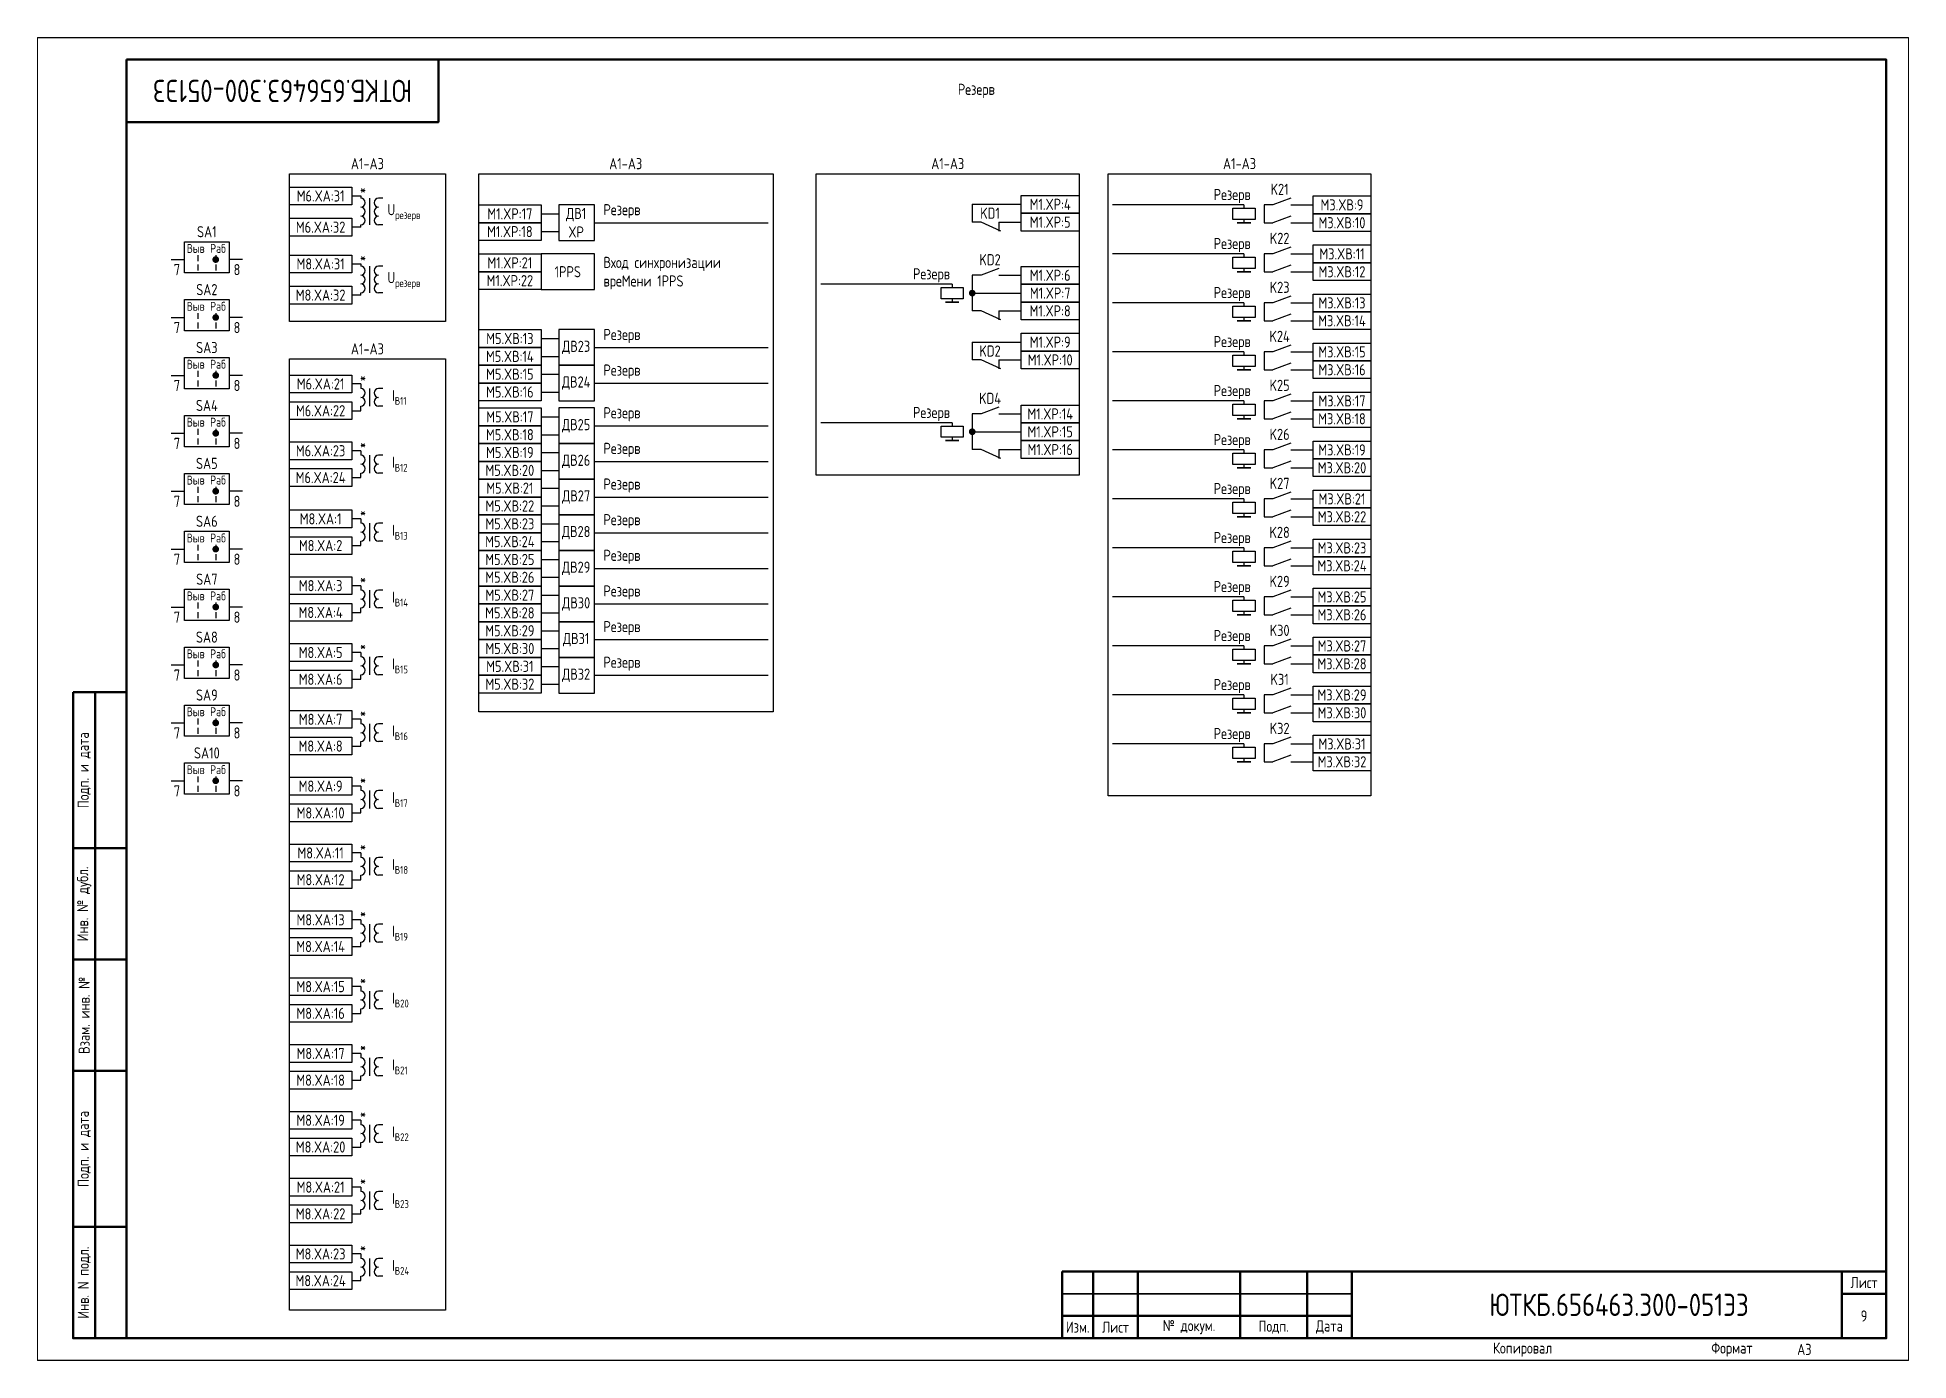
# Paper-space layout 'Лист9' of a CAD drawing. Header units: millimetres, sheet in inches. Extents: x 148.7 to 158.8, y 94.4 to 101.5.
# The model-space entities are those that its viewports show. They can reach past a viewport. Long polylines and large blocks are cut down to what shows.
import ezdxf

# ---------------------------------------------------------------- set-up
doc = ezdxf.new("R2010")
doc.units = ezdxf.units.MM
doc.styles.add('Gost_type_A', font='GOST_A.TTF')

psp = doc.layouts.new('Лист9')

msp = doc.modelspace()

# ---------------------------------------------------------------- texts
at = {"insert": (3415, 285), "char_height": 5, "width": 70, "attachment_point": 5, "rotation": 180, "style": 'Gost_type_A'}
msp.add_mtext('ЮТКБ.656463.300-051Э3', dxfattribs=at)
at = {"char_height": 2.5, "style": 'Gost_type_A'}
for s, insert, width, attachment_point, line_spacing_factor in [('Резерв', (3570.75, 285), 197.5, 5, 0.9), ('A1-A3', (3434.07, 267.4), 35, 8, 0.9), ('A1-A3', (3492.05, 267.4), 66, 8, 0.9), ('A1-A3', (3564.33, 267.41), 59, 8, 0.9), ('A1-A3', (3629.83, 267.41), 59, 8, 0.9), ('Резерв', (3564.83, 243.6), 37, 6, 0.8), ('A1-A3', (3434.07, 225.83), 35, 8, 0.9), ('Резерв', (3564.83, 212.48), 37, 6, 0.8)]:
    msp.add_mtext(s, dxfattribs=dict(at, insert=insert, width=width, attachment_point=attachment_point, line_spacing_factor=line_spacing_factor))
at = {"style": 'Gost_type_A'}
for s, insert, char_height, width, attachment_point in [('M6.XA:31', (3423.57, 261.4), 2.5, 14.018, 5), ('*', (3433.07, 262.9), 2.5, 3, 5), ('M1.XP:4', (3587.33, 259.53), 2.5, 13, 5), ('Резерв', (3632.33, 261.4), 2.5, 31.0015, 6), ('K21', (3638.83, 262.9), 2.5, 5, 5), ('M3.XВ:9', (3652.83, 259.4), 2.5, 13, 5), ('\\A1;U{\\H0.7x;\\S^ резерв;}', (3438.57, 257.9), 2.5, 12, 4), ('M1.XP:17', (3466.05, 257.4), 2.5, 14, 5), ('ДВ1 XP', (3480.93, 255.4), 2.5, 7.7588, 5), ('Резерв', (3487.05, 256.4), 2.5, 27.8465, 7), ('KD1', (3573.83, 257.53), 2.5, 8, 5), ('M1.XP:5', (3587.33, 255.53), 2.5, 13, 5), ('M3.XВ:10', (3652.83, 255.4), 2.5, 13, 5), ('SA1', (3398.03, 252.13), 2.5, 10, 8), ('M6.XA:32', (3423.57, 254.4), 2.5, 14.018, 5), ('M1.XP:18', (3466.05, 253.4), 2.5, 14, 5), ('K22', (3638.83, 251.9), 2.5, 5, 5), ('Выв', (3395.53, 249.63), 2, 5, 5), ('Раб', (3400.53, 249.63), 2, 5, 5), ('*', (3433.07, 247.65), 2.5, 3, 5), ('KD2', (3573.83, 247.1), 2.5, 8, 5), ('Резерв', (3632.33, 250.4), 2.5, 31.0015, 6), ('M3.XВ:11', (3652.83, 248.4), 2.5, 13, 5), ('7', (3392.03, 246.12), 2.5, 5, 3), ('8', (3404.03, 246.12), 2.5, 5, 1), ('M8.XA:31', (3423.57, 246.15), 2.5, 14.018, 5), ('\\A1;U{\\H0.7x;\\S^ резерв;}', (3438.57, 242.65), 2.5, 12, 4), ('M1.XP:22', (3466.05, 242.4), 2.5, 14, 5), ('M1.XP:21', (3466.05, 246.4), 2.5, 14, 5), ('1PPS', (3479.05, 244.4), 2.5, 12, 5), ('Вход синхронизации\\PвреMени 1PPS', (3487.05, 240.4), 2.5, 35.9749, 7), ('M1.XP:6', (3587.33, 243.6), 2.5, 13, 5), ('M3.XВ:12', (3652.83, 244.4), 2.5, 13, 5), ('SA2', (3398.03, 239.13), 2.5, 10, 8), ('M8.XA:32', (3423.57, 239.15), 2.5, 14.018, 5), ('M1.XP:7', (3587.33, 239.6), 2.5, 13, 5), ('Резерв', (3632.33, 239.4), 2.5, 31.0015, 6), ('K23', (3638.83, 240.9), 2.5, 5, 5), ('Выв', (3395.53, 236.63), 2, 5, 5), ('Раб', (3400.53, 236.63), 2, 5, 5), ('M1.XP:8', (3587.33, 235.6), 2.5, 13, 5), ('M3.XВ:13', (3652.83, 237.4), 2.5, 13, 5), ('7', (3392.03, 233.12), 2.5, 5, 3), ('8', (3404.03, 233.12), 2.5, 5, 1), ('Резерв', (3487.05, 228.4), 2.5, 27.8465, 7), ('K24', (3638.83, 229.9), 2.5, 5, 5), ('M3.XВ:14', (3652.83, 233.4), 2.5, 13, 5), ('SA3', (3398.03, 226.13), 2.5, 10, 8), ('M5.XВ:13', (3466.05, 229.4), 2.5, 14, 5), ('ДВ23', (3480.93, 227.4), 2.5, 7.7588, 5), ('KD2', (3573.83, 226.6), 2.5, 8, 5), ('M1.XP:9', (3587.33, 228.6), 2.5, 13, 5), ('Резерв', (3632.33, 228.4), 2.5, 31.0015, 6), ('M3.XВ:15', (3652.83, 226.4), 2.5, 13, 5), ('Выв', (3395.53, 223.63), 2, 5, 5), ('Раб', (3400.53, 223.63), 2, 5, 5), ('M5.XВ:14', (3466.05, 225.4), 2.5, 14, 5), ('M5.XВ:15', (3466.05, 221.4), 2.5, 14, 5), ('Резерв', (3487.05, 220.4), 2.5, 27.8465, 7), ('M1.XP:10', (3587.33, 224.6), 2.5, 13, 5), ('M3.XВ:16', (3652.83, 222.4), 2.5, 13, 5), ('7', (3392.03, 220.12), 2.5, 5, 3), ('8', (3404.03, 220.12), 2.5, 5, 1), ('M6.XA:21', (3423.57, 219.21), 2.5, 14, 5), ('*', (3433.07, 220.7), 2.5, 3, 5), ('M5.XВ:16', (3466.05, 217.4), 2.5, 14, 5), ('ДВ24', (3480.93, 219.4), 2.5, 7.7588, 5), ('Резерв', (3632.33, 217.4), 2.5, 31.0015, 6), ('K25', (3638.83, 218.9), 2.5, 5, 5), ('SA4', (3398.03, 213.13), 2.5, 10, 8), ('M6.XA:22', (3423.57, 213.2), 2.5, 14.018, 5), ('\\A1;I{\\H0.7x;\\S^ B11;}', (3439.57, 216.2), 2.5, 14.005, 4), ('KD4', (3573.83, 215.98), 2.5, 8, 5), ('M3.XВ:17', (3652.83, 215.4), 2.5, 13, 5), ('Выв', (3395.53, 210.63), 2, 5, 5), ('Раб', (3400.53, 210.63), 2, 5, 5), ('M5.XВ:17', (3466.05, 211.82), 2.5, 14, 5), ('ДВ25', (3480.93, 209.82), 2.5, 7.7588, 5), ('Резерв', (3487.05, 210.82), 2.5, 27.8465, 7), ('M1.XP:14', (3587.33, 212.48), 2.5, 13, 5), ('M3.XВ:18', (3652.83, 211.4), 2.5, 13, 5), ('7', (3392.03, 207.12), 2.5, 5, 3), ('8', (3404.03, 207.12), 2.5, 5, 1), ('*', (3433.07, 205.7), 2.5, 3, 5), ('M5.XВ:18', (3466.05, 207.82), 2.5, 14, 5), ('Резерв', (3487.05, 202.82), 2.5, 33.0469, 7), ('M1.XP:15', (3587.33, 208.48), 2.5, 13, 5), ('Резерв', (3632.33, 206.4), 2.5, 31.0015, 6), ('K26', (3638.83, 207.9), 2.5, 5, 5), ('SA5', (3398.03, 200.13), 2.5, 10, 8), ('M6.XA:23', (3423.57, 204.21), 2.5, 14, 5), ('\\A1;I{\\H0.7x;\\S^ B12;}', (3439.57, 201.2), 2.5, 14.005, 4), ('M5.XВ:19', (3466.05, 203.82), 2.5, 14, 5), ('ДВ26', (3480.93, 201.82), 2.5, 7.7588, 5), ('M1.XP:16', (3587.33, 204.48), 2.5, 13, 5), ('M3.XВ:20', (3652.83, 200.4), 2.5, 13, 5), ('M3.XВ:19', (3652.83, 204.4), 2.5, 13, 5), ('Выв', (3395.53, 197.63), 2, 5, 5), ('Раб', (3400.53, 197.63), 2, 5, 5), ('M6.XA:24', (3423.57, 198.2), 2.5, 14.018, 5), ('M5.XВ:20', (3466.05, 199.82), 2.5, 14, 5), ('Резерв', (3487.05, 194.82), 2.5, 34.8991, 7), ('K27', (3638.83, 196.9), 2.5, 5, 5), ('7', (3392.03, 194.12), 2.5, 5, 3), ('8', (3404.03, 194.12), 2.5, 5, 1), ('M5.XВ:21', (3466.05, 195.82), 2.5, 14, 5), ('ДВ27', (3480.93, 193.82), 2.5, 7.7588, 5), ('Резерв', (3632.33, 195.4), 2.5, 31.0015, 6), ('M3.XВ:21', (3652.83, 193.4), 2.5, 13, 5), ('SA6', (3398.03, 187.13), 2.5, 10, 8), ('M8.XA:1', (3423.57, 188.93), 2.5, 14, 5), ('*', (3433.07, 190.43), 2.5, 3, 5), ('M5.XВ:23', (3466.05, 187.82), 2.5, 14, 5), ('M5.XВ:22', (3466.05, 191.82), 2.5, 14, 5), ('Резерв', (3487.05, 186.82), 2.5, 32.0886, 7), ('M3.XВ:22', (3652.83, 189.4), 2.5, 13, 5), ('Выв', (3395.53, 184.63), 2, 5, 5), ('Раб', (3400.53, 184.63), 2, 5, 5), ('\\A1;I{\\H0.7x;\\S^ B13;}', (3439.57, 185.93), 2.5, 8, 4), ('M5.XВ:24', (3466.05, 183.82), 2.5, 14, 5), ('ДВ28', (3480.93, 185.82), 2.5, 7.7588, 5), ('Резерв', (3632.33, 184.4), 2.5, 31.0015, 6), ('K28', (3638.83, 185.9), 2.5, 5, 5), ('7', (3392.03, 181.12), 2.5, 5, 3), ('8', (3404.03, 181.12), 2.5, 5, 1), ('M8.XA:2', (3423.57, 182.93), 2.5, 14.018, 5), ('M5.XВ:25', (3466.05, 179.82), 2.5, 14, 5), ('Резерв', (3487.05, 178.82), 2.5, 35.1251, 7), ('M3.XВ:23', (3652.83, 182.4), 2.5, 13, 5), ('SA7', (3398.03, 174.13), 2.5, 10, 8), ('M5.XВ:26', (3466.05, 175.82), 2.5, 14, 5), ('ДВ29', (3480.93, 177.82), 2.5, 7.7588, 5), ('M3.XВ:24', (3652.83, 178.4), 2.5, 13, 5), ('Выв', (3395.53, 171.63), 2, 5, 5), ('Раб', (3400.53, 171.63), 2, 5, 5), ('M8.XA:3', (3423.57, 173.93), 2.5, 14, 5), ('*', (3433.07, 175.43), 2.5, 3, 5), ('\\A1;I{\\H0.7x;\\S^ B14;}', (3439.57, 170.93), 2.5, 8, 4), ('M5.XВ:27', (3466.05, 171.82), 2.5, 14, 5), ('Резерв', (3487.05, 170.82), 2.5, 34.0624, 7), ('Резерв', (3632.33, 173.4), 2.5, 31.0015, 6), ('K29', (3638.83, 174.9), 2.5, 5, 5), ('M3.XВ:25', (3652.83, 171.4), 2.5, 13, 5), ('7', (3392.03, 168.12), 2.5, 5, 3), ('8', (3404.03, 168.12), 2.5, 5, 1), ('M8.XA:4', (3423.57, 167.92), 2.5, 14.018, 5), ('M5.XВ:28', (3466.05, 167.82), 2.5, 14, 5), ('ДВ30', (3480.93, 169.82), 2.5, 7.7588, 5), ('M3.XВ:26', (3652.83, 167.4), 2.5, 13, 5), ('M5.XВ:29', (3466.05, 163.82), 2.5, 14, 5), ('Резерв', (3487.05, 162.82), 2.5, 33.9909, 7), ('Резерв', (3632.33, 162.4), 2.5, 31.0015, 6), ('K30', (3638.83, 163.9), 2.5, 5, 5), ('Выв', (3395.53, 158.63), 2, 5, 5), ('SA8', (3398.03, 161.13), 2.5, 10, 8), ('Раб', (3400.53, 158.63), 2, 5, 5), ('M8.XA:5', (3423.57, 158.93), 2.5, 14, 5), ('*', (3433.07, 160.43), 2.5, 3, 5), ('M5.XВ:30', (3466.05, 159.82), 2.5, 14, 5), ('ДВ31', (3480.93, 161.82), 2.5, 7.7588, 5), ('M3.XВ:27', (3652.83, 160.4), 2.5, 13, 5), ('\\A1;I{\\H0.7x;\\S^ B15;}', (3439.57, 155.93), 2.5, 8, 4), ('M5.XВ:31', (3466.05, 155.82), 2.5, 14, 5), ('Резерв', (3487.05, 154.82), 2.5, 32.9907, 7), ('M3.XВ:28', (3652.83, 156.4), 2.5, 13, 5), ('7', (3392.03, 155.12), 2.5, 5, 3), ('8', (3404.03, 155.12), 2.5, 5, 1), ('M8.XA:6', (3423.57, 152.92), 2.5, 14.018, 5), ('M5.XВ:32', (3466.05, 151.82), 2.5, 14, 5), ('ДВ32', (3480.93, 153.82), 2.5, 7.7588, 5), ('Резерв', (3632.33, 151.4), 2.5, 31.0015, 6), ('K31', (3638.83, 152.9), 2.5, 5, 5), ('SA9', (3398.03, 148.13), 2.5, 10, 8), ('M3.XВ:29', (3652.83, 149.4), 2.5, 13, 5), ('Выв', (3395.53, 145.63), 2, 5, 5), ('Раб', (3400.53, 145.63), 2, 5, 5), ('M8.XA:7', (3423.57, 143.93), 2.5, 14, 5), ('*', (3433.07, 145.43), 2.5, 3, 5), ('K32', (3638.83, 141.9), 2.5, 5, 5), ('M3.XВ:30', (3652.83, 145.4), 2.5, 13, 5), ('7', (3392.03, 142.12), 2.5, 5, 3), ('8', (3404.03, 142.12), 2.5, 5, 1), ('M8.XA:8', (3423.57, 137.92), 2.5, 14.018, 5), ('\\A1;I{\\H0.7x;\\S^ B16;}', (3439.57, 140.93), 2.5, 8, 4), ('Резерв', (3632.33, 140.4), 2.5, 31.0015, 6), ('M3.XВ:31', (3652.83, 138.4), 2.5, 13, 5), ('SA10', (3398.03, 135.13), 2.5, 10, 8), ('M3.XВ:32', (3652.83, 134.4), 2.5, 13, 5), ('Выв', (3395.53, 132.63), 2, 5, 5), ('Раб', (3400.53, 132.63), 2, 5, 5), ('*', (3433.07, 130.43), 2.5, 3, 5), ('7', (3392.03, 129.12), 2.5, 5, 3), ('8', (3404.03, 129.12), 2.5, 5, 1), ('M8.XA:9', (3423.57, 128.93), 2.5, 14, 5), ('\\A1;I{\\H0.7x;\\S^ B17;}', (3439.57, 125.93), 2.5, 8, 4), ('M8.XA:10', (3423.57, 122.92), 2.5, 14.018, 5), ('M8.XA:11', (3423.57, 113.93), 2.5, 14, 5), ('*', (3433.07, 115.43), 2.5, 3, 5), ('\\A1;I{\\H0.7x;\\S^ B18;}', (3439.57, 110.93), 2.5, 8, 4), ('M8.XA:12', (3423.57, 107.93), 2.5, 14.018, 5), ('M8.XA:13', (3423.57, 98.93), 2.5, 14, 5), ('*', (3433.07, 100.43), 2.5, 3, 5), ('\\A1;I{\\H0.7x;\\S^ B19;}', (3439.57, 95.93), 2.5, 14.005, 4), ('M8.XA:14', (3423.57, 92.93), 2.5, 14.018, 5), ('M8.XA:15', (3423.57, 83.93), 2.5, 14, 5), ('*', (3433.07, 85.43), 2.5, 3, 5), ('\\A1;I{\\H0.7x;\\S^ B20;}', (3439.57, 80.93), 2.5, 14.005, 4), ('M8.XA:16', (3423.57, 77.93), 2.5, 14.018, 5), ('M8.XA:17', (3423.57, 68.93), 2.5, 14, 5), ('*', (3433.07, 70.43), 2.5, 3, 5), ('\\A1;I{\\H0.7x;\\S^ B21;}', (3439.57, 65.93), 2.5, 14.005, 4), ('M8.XA:18', (3423.57, 62.93), 2.5, 14.018, 5), ('M8.XA:19', (3423.57, 53.93), 2.5, 14, 5), ('*', (3433.07, 55.43), 2.5, 3, 5), ('\\A1;I{\\H0.7x;\\S^ B22;}', (3439.57, 50.93), 2.5, 14.005, 4), ('M8.XA:20', (3423.57, 47.93), 2.5, 14.018, 5), ('M8.XA:21', (3423.57, 38.93), 2.5, 14, 5), ('*', (3433.07, 40.43), 2.5, 3, 5), ('M8.XA:22', (3423.57, 32.93), 2.5, 14.018, 5), ('\\A1;I{\\H0.7x;\\S^ B23;}', (3439.57, 35.93), 2.5, 14.005, 4), ('*', (3433.07, 25.43), 2.5, 3, 5), ('M8.XA:23', (3423.57, 23.93), 2.5, 14, 5), ('\\A1;I{\\H0.7x;\\S^ B24;}', (3439.57, 20.93), 2.5, 14.005, 4), ('M8.XA:24', (3423.57, 17.93), 2.5, 14.018, 5), ('ЮТКБ.656463.300-051Э3', (3715, 12.5), 5, 120, 5), ('9', (3770, 10), 2.5, 10, 5), ('A3', (3755, 2.5), 2.5, 20, 4)]:
    msp.add_mtext(s, dxfattribs=dict(at, insert=insert, char_height=char_height, width=width, attachment_point=attachment_point))

# ---------------------------------------------------------------- blocks, each defined once
blk = doc.blocks.new('Формат_А3')
blk.add_lwpolyline([(-420, 297), (0, 297), (0, 0), (-420, 0)], close=True)
at = {"lineweight": 50}
blk.add_lwpolyline([(-400, 292), (-5, 292), (-5, 5), (-400, 5)], close=True, dxfattribs=at)
blk = doc.blocks.new('Штамп угловой верхний')
at = {"lineweight": 50}
blk.add_lwpolyline([(0, 0), (70, 0), (70, -14), (0, -14)], close=True, dxfattribs=at)
blk = doc.blocks.new('Штамп малый нижний')
at = {"lineweight": 50}
for points in [[(-185, 15), (-178, 15), (-178, 5), (-185, 5)], [(-178, 15), (-168, 15), (-168, 5), (-178, 5)], [(-168, 15), (-145, 15), (-145, 5), (-168, 5)], [(-145, 15), (-130, 15), (-130, 5), (-145, 5)], [(-130, 15), (-120, 15), (-120, 5), (-130, 5)], [(-120, 15), (-10, 15), (-10, 0), (-120, 0)], [(-10, 15), (0, 15), (0, 10), (-10, 10)], [(-10, 10), (0, 10), (0, 0), (-10, 0)], [(-185, 5), (-178, 5), (-178, 0), (-185, 0)], [(-178, 5), (-168, 5), (-168, 0), (-178, 0)], [(-168, 5), (-145, 5), (-145, 0), (-168, 0)], [(-145, 5), (-130, 5), (-130, 0), (-145, 0)], [(-130, 5), (-120, 5), (-120, 0), (-130, 0)]]:
    blk.add_lwpolyline(points, close=True, dxfattribs=at)
for points in [[(-185, 15), (-178, 15), (-178, 10), (-185, 10)], [(-178, 15), (-168, 15), (-168, 10), (-178, 10)], [(-168, 15), (-145, 15), (-145, 10), (-168, 10)], [(-145, 15), (-130, 15), (-130, 10), (-145, 10)], [(-130, 15), (-120, 15), (-120, 10), (-130, 10)], [(-185, 10), (-178, 10), (-178, 5), (-185, 5)], [(-178, 10), (-168, 10), (-168, 5), (-178, 5)], [(-168, 10), (-145, 10), (-145, 5), (-168, 5)], [(-145, 10), (-130, 10), (-130, 5), (-145, 5)], [(-130, 10), (-120, 10), (-120, 5), (-130, 5)]]:
    blk.add_lwpolyline(points, close=True)
at = {"char_height": 2.5, "style": 'Gost_type_A'}
for s, insert, width, attachment_point in [('Лист', (-5, 12.5), 10, 5), ('Изм.', (-181.5, 2.5), 7, 5), ('Лист', (-173, 2.5), 10, 5), ('№ докум.', (-156.5, 2.5), 23, 5), ('Подп.', (-137.5, 2.5), 15, 5), ('Дата', (-125, 2.5), 10, 5), ('Копировал', (-75, -2.53), 13.1202, 6), ('Формат', (-30, -2.53), 13.1202, 6)]:
    blk.add_mtext(s, dxfattribs=dict(at, insert=insert, width=width, attachment_point=attachment_point))
blk = doc.blocks.new('Штамп левый нижний')
at = {"lineweight": 50}
for points in [[(-12, 145), (-7, 145), (-7, 110), (-12, 110)], [(-7, 145), (0, 145), (0, 110), (-7, 110)], [(-12, 110), (-7, 110), (-7, 85), (-12, 85)], [(-7, 110), (0, 110), (0, 85), (-7, 85)], [(-12, 85), (-7, 85), (-7, 60), (-12, 60)], [(-7, 85), (0, 85), (0, 60), (-7, 60)], [(-12, 60), (-7, 60), (-7, 25), (-12, 25)], [(-7, 60), (0, 60), (0, 25), (-7, 25)], [(-12, 25), (-7, 25), (-7, 0), (-12, 0)], [(-7, 25), (0, 25), (0, 0), (-7, 0)]]:
    blk.add_lwpolyline(points, close=True, dxfattribs=at)
at = {"char_height": 2.5, "attachment_point": 5, "rotation": 90, "style": 'Gost_type_A'}
for s, insert, width in [('Подп. и дата', (-9.5, 127.5), 35), ('Инв. № дубл.', (-9.5, 97.5), 25), ('Взам. инв. №', (-9.5, 72.5), 25), ('Подп. и дата', (-9.5, 42.5), 35), ('Инв. N подл.', (-9.5, 12.5), 25)]:
    blk.add_mtext(s, dxfattribs=dict(at, insert=insert, width=width))
blk = doc.blocks.new('POINT')
at = {"const_width": 0.75}
blk.add_lwpolyline([(-0.375, 0, 1), (0.375, 0, 1)], format="xyb", close=True, dxfattribs=at)
blk = doc.blocks.new('Переключатель_положение')
for p, q in [((2, 1), (2, -0.34)), ((2, -1.14), (2, -2.49))]:
    blk.add_line(p, q)

# ---------------------------------------------------------------- linework, layer by layer
at = {"ltscale": 4}
for p, q in [((3430.57, 261.4), (3432.57, 261.4)), ((3432.57, 261.4), (3432.57, 260.9)), ((3432.57, 261.4), (3432.57, 260.9)), ((3434.57, 260.9), (3434.57, 256.9)), ((3437.57, 260.9), (3436.57, 260.9)), ((3434.57, 258.9), (3434.57, 254.9)), ((3432.57, 254.4), (3430.57, 254.4)), ((3432.57, 254.4), (3432.57, 254.9)), ((3437.57, 254.9), (3436.57, 254.9)), ((3430.57, 246.15), (3432.57, 246.15)), ((3432.57, 246.15), (3432.57, 245.65)), ((3432.57, 246.15), (3432.57, 245.65)), ((3434.57, 245.65), (3434.57, 241.65)), ((3434.57, 243.65), (3434.57, 239.65)), ((3437.57, 245.65), (3436.57, 245.65)), ((3432.57, 239.15), (3432.57, 239.65)), ((3437.57, 239.65), (3436.57, 239.65)), ((3432.57, 239.15), (3430.57, 239.15)), ((3432.57, 219.2), (3432.57, 218.2)), ((3432.57, 218.7), (3432.57, 218.2)), ((3432.57, 213.2), (3432.57, 214.2)), ((3434.57, 218.2), (3434.57, 214.2)), ((3434.57, 218.2), (3434.57, 214.2)), ((3437.57, 218.2), (3436.57, 218.2)), ((3437.57, 218.2), (3436.57, 218.2)), ((3437.57, 214.2), (3436.57, 214.2)), ((3437.57, 214.2), (3436.57, 214.2)), ((3432.57, 204.2), (3432.57, 203.2)), ((3432.57, 203.7), (3432.57, 203.2)), ((3434.57, 203.2), (3434.57, 199.2)), ((3434.57, 203.2), (3434.57, 199.2)), ((3437.57, 203.2), (3436.57, 203.2)), ((3437.57, 203.2), (3436.57, 203.2)), ((3432.57, 198.2), (3432.57, 199.2)), ((3437.57, 199.2), (3436.57, 199.2)), ((3437.57, 199.2), (3436.57, 199.2)), ((3432.57, 188.93), (3432.57, 187.93)), ((3432.57, 188.43), (3432.57, 187.93)), ((3434.57, 187.93), (3434.57, 183.93)), ((3434.57, 187.93), (3434.57, 183.93)), ((3437.57, 187.93), (3436.57, 187.93)), ((3437.57, 187.93), (3436.57, 187.93)), ((3432.57, 182.93), (3432.57, 183.93)), ((3437.57, 183.93), (3436.57, 183.93)), ((3437.57, 183.93), (3436.57, 183.93)), ((3432.57, 173.93), (3432.57, 172.93)), ((3432.57, 173.43), (3432.57, 172.93)), ((3434.57, 172.93), (3434.57, 168.93)), ((3434.57, 172.93), (3434.57, 168.93)), ((3437.57, 172.93), (3436.57, 172.93)), ((3437.57, 172.93), (3436.57, 172.93)), ((3432.57, 167.93), (3432.57, 168.93)), ((3437.57, 168.93), (3436.57, 168.93)), ((3437.57, 168.93), (3436.57, 168.93)), ((3432.57, 158.93), (3432.57, 157.93)), ((3432.57, 158.43), (3432.57, 157.93)), ((3434.57, 157.93), (3434.57, 153.93)), ((3434.57, 157.93), (3434.57, 153.93)), ((3437.57, 157.93), (3436.57, 157.93)), ((3437.57, 157.93), (3436.57, 157.93)), ((3432.57, 152.93), (3432.57, 153.93)), ((3437.57, 153.93), (3436.57, 153.93)), ((3437.57, 153.93), (3436.57, 153.93)), ((3432.57, 143.93), (3432.57, 142.93)), ((3432.57, 143.43), (3432.57, 142.93)), ((3434.57, 142.93), (3434.57, 138.93)), ((3434.57, 142.93), (3434.57, 138.93)), ((3437.57, 142.93), (3436.57, 142.93)), ((3437.57, 142.93), (3436.57, 142.93)), ((3432.57, 137.93), (3432.57, 138.93)), ((3437.57, 138.93), (3436.57, 138.93)), ((3437.57, 138.93), (3436.57, 138.93)), ((3432.57, 128.93), (3432.57, 127.93)), ((3432.57, 128.43), (3432.57, 127.93)), ((3434.57, 127.93), (3434.57, 123.93)), ((3434.57, 127.93), (3434.57, 123.93)), ((3437.57, 127.93), (3436.57, 127.93)), ((3437.57, 127.93), (3436.57, 127.93)), ((3432.57, 122.93), (3432.57, 123.93)), ((3437.57, 123.93), (3436.57, 123.93)), ((3437.57, 123.93), (3436.57, 123.93)), ((3432.57, 113.93), (3432.57, 112.93)), ((3432.57, 113.43), (3432.57, 112.93)), ((3434.57, 112.93), (3434.57, 108.93)), ((3434.57, 112.93), (3434.57, 108.93)), ((3437.57, 112.93), (3436.57, 112.93)), ((3437.57, 112.93), (3436.57, 112.93)), ((3432.57, 107.93), (3432.57, 108.93)), ((3437.57, 108.93), (3436.57, 108.93)), ((3437.57, 108.93), (3436.57, 108.93)), ((3432.57, 98.93), (3432.57, 97.93)), ((3432.57, 98.43), (3432.57, 97.93)), ((3434.57, 97.93), (3434.57, 93.93)), ((3434.57, 97.93), (3434.57, 93.93)), ((3437.57, 97.93), (3436.57, 97.93)), ((3437.57, 97.93), (3436.57, 97.93)), ((3432.57, 92.93), (3432.57, 93.93)), ((3437.57, 93.93), (3436.57, 93.93)), ((3437.57, 93.93), (3436.57, 93.93)), ((3432.57, 83.93), (3432.57, 82.93)), ((3432.57, 83.43), (3432.57, 82.93)), ((3434.57, 82.93), (3434.57, 78.93)), ((3434.57, 82.93), (3434.57, 78.93)), ((3437.57, 82.93), (3436.57, 82.93)), ((3437.57, 82.93), (3436.57, 82.93)), ((3432.57, 77.93), (3432.57, 78.93)), ((3437.57, 78.93), (3436.57, 78.93)), ((3437.57, 78.93), (3436.57, 78.93)), ((3432.57, 68.93), (3432.57, 67.93)), ((3432.57, 68.43), (3432.57, 67.93)), ((3434.57, 67.93), (3434.57, 63.93)), ((3434.57, 67.93), (3434.57, 63.93)), ((3437.57, 67.93), (3436.57, 67.93)), ((3437.57, 67.93), (3436.57, 67.93)), ((3432.57, 62.93), (3432.57, 63.93)), ((3437.57, 63.93), (3436.57, 63.93)), ((3437.57, 63.93), (3436.57, 63.93)), ((3432.57, 53.93), (3432.57, 52.93)), ((3432.57, 53.43), (3432.57, 52.93)), ((3434.57, 52.93), (3434.57, 48.93)), ((3434.57, 52.93), (3434.57, 48.93)), ((3437.57, 52.93), (3436.57, 52.93)), ((3437.57, 52.93), (3436.57, 52.93)), ((3432.57, 47.93), (3432.57, 48.93)), ((3437.57, 48.93), (3436.57, 48.93)), ((3437.57, 48.93), (3436.57, 48.93)), ((3432.57, 38.93), (3432.57, 37.93)), ((3432.57, 38.43), (3432.57, 37.93)), ((3434.57, 37.93), (3434.57, 33.93)), ((3434.57, 37.93), (3434.57, 33.93)), ((3437.57, 37.93), (3436.57, 37.93)), ((3437.57, 37.93), (3436.57, 37.93)), ((3432.57, 32.93), (3432.57, 33.93)), ((3437.57, 33.93), (3436.57, 33.93)), ((3437.57, 33.93), (3436.57, 33.93)), ((3432.57, 23.93), (3432.57, 22.93)), ((3432.57, 23.43), (3432.57, 22.93)), ((3434.57, 22.93), (3434.57, 18.93)), ((3434.57, 22.93), (3434.57, 18.93)), ((3437.57, 22.93), (3436.57, 22.93)), ((3437.57, 22.93), (3436.57, 22.93)), ((3432.57, 17.93), (3432.57, 18.93)), ((3437.57, 18.93), (3436.57, 18.93)), ((3437.57, 18.93), (3436.57, 18.93))]:
    msp.add_line(p, q, dxfattribs=at)
at = {"ltscale": 4.32}
for p, q in [((3641.33, 260.9), (3637.33, 259.4)), ((3641.33, 256.9), (3637.33, 255.4)), ((3576.22, 253.53), (3571.83, 255.53)), ((3641.33, 249.9), (3637.33, 248.4)), ((3575.83, 245.1), (3571.83, 243.6)), ((3641.33, 245.9), (3637.33, 244.4)), ((3576.22, 233.6), (3571.83, 235.6)), ((3641.33, 238.9), (3637.33, 237.4)), ((3641.33, 234.9), (3637.33, 233.4)), ((3641.33, 227.9), (3637.33, 226.4)), ((3576.22, 222.6), (3571.83, 224.6)), ((3641.33, 223.9), (3637.33, 222.4)), ((3641.33, 216.9), (3637.33, 215.4)), ((3575.83, 213.98), (3571.83, 212.48)), ((3641.33, 212.9), (3637.33, 211.4)), ((3641.33, 205.9), (3637.33, 204.4)), ((3576.22, 202.49), (3571.83, 204.48)), ((3641.33, 201.9), (3637.33, 200.4)), ((3641.33, 194.9), (3637.33, 193.4)), ((3641.33, 190.9), (3637.33, 189.4)), ((3641.33, 183.9), (3637.33, 182.4)), ((3641.33, 179.9), (3637.33, 178.4)), ((3641.33, 172.9), (3637.33, 171.4)), ((3641.33, 168.9), (3637.33, 167.4)), ((3641.33, 161.9), (3637.33, 160.4)), ((3641.33, 157.9), (3637.33, 156.4)), ((3641.33, 150.9), (3637.33, 149.4)), ((3641.33, 146.9), (3637.33, 145.4)), ((3641.33, 139.9), (3637.33, 138.4)), ((3641.33, 135.9), (3637.33, 134.4))]:
    msp.add_line(p, q, dxfattribs=at)
for p, q in [((3473.05, 257.4), (3477.05, 257.4)), ((3569.83, 259.53), (3569.83, 255.53)), ((3630.83, 259.4), (3601.33, 259.4)), ((3630.83, 259.4), (3630.83, 258.65)), ((3473.05, 253.4), (3477.05, 253.4)), ((3485.05, 255.4), (3524.05, 255.4)), ((3575.83, 255.53), (3575.83, 253.53)), ((3630.83, 256.15), (3630.83, 255.4)), ((3630.83, 248.4), (3601.33, 248.4)), ((3630.83, 248.4), (3630.83, 247.65)), ((3390.03, 247.13), (3393.03, 247.13)), ((3406.03, 247.13), (3403.03, 247.13)), ((3630.83, 245.15), (3630.83, 244.4)), ((3565.33, 241.6), (3535.83, 241.6)), ((3565.33, 241.6), (3565.33, 240.85)), ((3565.33, 238.35), (3565.33, 237.6)), ((3575.83, 235.6), (3575.83, 233.6)), ((3630.83, 237.4), (3601.33, 237.4)), ((3630.83, 237.4), (3630.83, 236.65)), ((3390.03, 234.13), (3393.03, 234.13)), ((3406.03, 234.13), (3403.03, 234.13)), ((3630.83, 234.15), (3630.83, 233.4)), ((3473.05, 229.4), (3477.05, 229.4)), ((3485.05, 227.4), (3524.05, 227.4)), ((3569.83, 228.6), (3569.83, 224.6)), ((3473.05, 225.4), (3477.05, 225.4)), ((3575.83, 224.6), (3575.83, 222.6)), ((3630.83, 226.4), (3601.33, 226.4)), ((3630.83, 226.4), (3630.83, 225.65)), ((3630.83, 223.15), (3630.83, 222.4)), ((3390.03, 221.13), (3393.03, 221.13)), ((3406.03, 221.13), (3403.03, 221.13)), ((3432.57, 219.2), (3430.57, 219.2)), ((3473.05, 221.4), (3477.05, 221.4)), ((3485.05, 219.4), (3524.05, 219.4)), ((3473.05, 217.4), (3477.05, 217.4)), ((3630.83, 215.4), (3601.33, 215.4)), ((3630.83, 215.4), (3630.83, 214.65)), ((3430.57, 213.2), (3432.57, 213.2)), ((3473.05, 211.82), (3477.05, 211.82)), ((3565.33, 210.48), (3535.83, 210.48)), ((3565.33, 210.48), (3565.33, 209.73)), ((3630.83, 212.15), (3630.83, 211.4)), ((3390.03, 208.13), (3393.03, 208.13)), ((3406.03, 208.13), (3403.03, 208.13)), ((3473.05, 207.82), (3477.05, 207.82)), ((3485.05, 209.82), (3524.05, 209.82)), ((3565.33, 207.23), (3565.33, 206.48)), ((3432.57, 204.2), (3430.57, 204.2)), ((3473.05, 203.82), (3477.05, 203.82)), ((3485.05, 201.82), (3524.05, 201.82)), ((3575.83, 204.48), (3575.83, 202.48)), ((3630.83, 204.4), (3601.33, 204.4)), ((3630.83, 204.4), (3630.83, 203.65)), ((3430.57, 198.2), (3432.57, 198.2)), ((3473.05, 199.82), (3477.05, 199.82)), ((3630.83, 201.15), (3630.83, 200.4)), ((3390.03, 195.13), (3393.03, 195.13)), ((3406.03, 195.13), (3403.03, 195.13)), ((3473.05, 195.82), (3477.05, 195.82)), ((3485.05, 193.82), (3524.05, 193.82)), ((3630.83, 193.4), (3601.33, 193.4)), ((3630.83, 193.4), (3630.83, 192.65)), ((3473.05, 191.82), (3477.05, 191.82)), ((3630.83, 190.15), (3630.83, 189.4)), ((3432.57, 188.93), (3430.57, 188.93)), ((3473.05, 187.82), (3477.05, 187.82)), ((3485.05, 185.82), (3524.05, 185.82)), ((3390.03, 182.13), (3393.03, 182.13)), ((3406.03, 182.13), (3403.03, 182.13)), ((3430.57, 182.93), (3432.57, 182.93)), ((3473.05, 183.82), (3477.05, 183.82)), ((3630.83, 182.4), (3601.33, 182.4)), ((3630.83, 182.4), (3630.83, 181.65)), ((3473.05, 179.82), (3477.05, 179.82)), ((3485.05, 177.82), (3524.05, 177.82)), ((3630.83, 179.15), (3630.83, 178.4)), ((3432.57, 173.93), (3430.57, 173.93)), ((3473.05, 175.82), (3477.05, 175.82)), ((3390.03, 169.13), (3393.03, 169.13)), ((3406.03, 169.13), (3403.03, 169.13)), ((3473.05, 171.82), (3477.05, 171.82)), ((3485.05, 169.82), (3524.05, 169.82)), ((3630.83, 171.4), (3601.33, 171.4)), ((3630.83, 171.4), (3630.83, 170.65)), ((3630.83, 168.15), (3630.83, 167.4)), ((3430.57, 167.93), (3432.57, 167.93)), ((3473.05, 167.82), (3477.05, 167.82)), ((3473.05, 163.82), (3477.05, 163.82)), ((3473.05, 159.82), (3477.05, 159.82)), ((3485.05, 161.82), (3524.05, 161.82)), ((3630.83, 160.4), (3601.33, 160.4)), ((3630.83, 160.4), (3630.83, 159.65)), ((3390.03, 156.13), (3393.03, 156.13)), ((3406.03, 156.13), (3403.03, 156.13)), ((3432.57, 158.93), (3430.57, 158.93)), ((3473.05, 155.82), (3477.05, 155.82)), ((3630.83, 157.15), (3630.83, 156.4)), ((3430.57, 152.93), (3432.57, 152.93)), ((3473.05, 151.82), (3477.05, 151.82)), ((3485.05, 153.82), (3524.05, 153.82)), ((3630.83, 149.4), (3601.33, 149.4)), ((3630.83, 149.4), (3630.83, 148.65)), ((3390.03, 143.13), (3393.03, 143.13)), ((3406.03, 143.13), (3403.03, 143.13)), ((3432.57, 143.93), (3430.57, 143.93)), ((3630.83, 146.15), (3630.83, 145.4)), ((3430.57, 137.93), (3432.57, 137.93)), ((3630.83, 138.4), (3601.33, 138.4)), ((3630.83, 138.4), (3630.83, 137.65)), ((3630.83, 135.15), (3630.83, 134.4)), ((3390.03, 130.13), (3393.03, 130.13)), ((3406.03, 130.13), (3403.03, 130.13)), ((3432.57, 128.93), (3430.57, 128.93)), ((3430.57, 122.93), (3432.57, 122.93)), ((3432.57, 113.93), (3430.57, 113.93)), ((3430.57, 107.93), (3432.57, 107.93)), ((3432.57, 98.93), (3430.57, 98.93)), ((3430.57, 92.93), (3432.57, 92.93)), ((3432.57, 83.93), (3430.57, 83.93)), ((3430.57, 77.93), (3432.57, 77.93)), ((3432.57, 68.93), (3430.57, 68.93)), ((3430.57, 62.93), (3432.57, 62.93)), ((3432.57, 53.93), (3430.57, 53.93)), ((3430.57, 47.93), (3432.57, 47.93)), ((3432.57, 38.93), (3430.57, 38.93)), ((3430.57, 32.93), (3432.57, 32.93)), ((3432.57, 23.93), (3430.57, 23.93)), ((3430.57, 17.93), (3432.57, 17.93))]:
    msp.add_line(p, q)
at = {"ltscale": 1.08}
for p, q in [((3569.83, 259.53), (3580.83, 259.53)), ((3637.33, 259.4), (3635.33, 259.4)), ((3635.33, 259.4), (3635.33, 255.4)), ((3641.33, 259.4), (3646.33, 259.4)), ((3571.83, 255.53), (3569.83, 255.53)), ((3575.83, 255.53), (3580.83, 255.53)), ((3635.33, 255.4), (3637.33, 255.4)), ((3641.33, 255.4), (3646.33, 255.4)), ((3637.33, 248.4), (3635.33, 248.4)), ((3635.33, 248.4), (3635.33, 244.4)), ((3641.33, 248.4), (3646.33, 248.4)), ((3635.33, 244.4), (3637.33, 244.4)), ((3641.33, 244.4), (3646.33, 244.4)), ((3571.83, 243.6), (3569.83, 243.6)), ((3569.83, 243.6), (3569.83, 235.6)), ((3569.83, 239.6), (3580.83, 239.6)), ((3575.83, 243.6), (3580.83, 243.6)), ((3571.83, 235.6), (3569.83, 235.6)), ((3575.83, 235.6), (3580.83, 235.6)), ((3637.33, 237.4), (3635.33, 237.4)), ((3635.33, 237.4), (3635.33, 233.4)), ((3641.33, 237.4), (3646.33, 237.4)), ((3635.33, 233.4), (3637.33, 233.4)), ((3641.33, 233.4), (3646.33, 233.4)), ((3569.83, 228.6), (3580.83, 228.6)), ((3571.83, 224.6), (3569.83, 224.6)), ((3575.83, 224.6), (3580.83, 224.6)), ((3637.33, 226.4), (3635.33, 226.4)), ((3635.33, 226.4), (3635.33, 222.4)), ((3641.33, 226.4), (3646.33, 226.4)), ((3635.33, 222.4), (3637.33, 222.4)), ((3641.33, 222.4), (3646.33, 222.4)), ((3637.33, 215.4), (3635.33, 215.4)), ((3635.33, 215.4), (3635.33, 211.4)), ((3641.33, 215.4), (3646.33, 215.4)), ((3571.83, 212.48), (3569.83, 212.48)), ((3569.83, 212.48), (3569.83, 204.48)), ((3575.83, 212.48), (3580.83, 212.48)), ((3635.33, 211.4), (3637.33, 211.4)), ((3641.33, 211.4), (3646.33, 211.4)), ((3569.83, 208.48), (3580.83, 208.48)), ((3571.83, 204.48), (3569.83, 204.48)), ((3575.83, 204.48), (3580.83, 204.48)), ((3637.33, 204.4), (3635.33, 204.4)), ((3635.33, 204.4), (3635.33, 200.4)), ((3641.33, 204.4), (3646.33, 204.4)), ((3635.33, 200.4), (3637.33, 200.4)), ((3641.33, 200.4), (3646.33, 200.4)), ((3637.33, 193.4), (3635.33, 193.4)), ((3635.33, 193.4), (3635.33, 189.4)), ((3641.33, 193.4), (3646.33, 193.4)), ((3635.33, 189.4), (3637.33, 189.4)), ((3641.33, 189.4), (3646.33, 189.4)), ((3637.33, 182.4), (3635.33, 182.4)), ((3635.33, 182.4), (3635.33, 178.4)), ((3641.33, 182.4), (3646.33, 182.4)), ((3635.33, 178.4), (3637.33, 178.4)), ((3641.33, 178.4), (3646.33, 178.4)), ((3637.33, 171.4), (3635.33, 171.4)), ((3635.33, 171.4), (3635.33, 167.4)), ((3641.33, 171.4), (3646.33, 171.4)), ((3635.33, 167.4), (3637.33, 167.4)), ((3641.33, 167.4), (3646.33, 167.4)), ((3637.33, 160.4), (3635.33, 160.4)), ((3635.33, 160.4), (3635.33, 156.4)), ((3641.33, 160.4), (3646.33, 160.4)), ((3635.33, 156.4), (3637.33, 156.4)), ((3641.33, 156.4), (3646.33, 156.4)), ((3637.33, 149.4), (3635.33, 149.4)), ((3635.33, 149.4), (3635.33, 145.4)), ((3641.33, 149.4), (3646.33, 149.4)), ((3635.33, 145.4), (3637.33, 145.4)), ((3641.33, 145.4), (3646.33, 145.4)), ((3637.33, 138.4), (3635.33, 138.4)), ((3635.33, 138.4), (3635.33, 134.4)), ((3635.33, 134.4), (3637.33, 134.4)), ((3641.33, 138.4), (3646.33, 138.4)), ((3641.33, 134.4), (3646.33, 134.4))]:
    msp.add_line(p, q, dxfattribs=at)
for points in [[(4077, 420), (4077, 0), (3780, 0), (3780, 420)], [(3416.57, 266.4), (3451.57, 266.4), (3451.57, 233.2), (3416.57, 233.2)], [(3459.05, 266.4), (3525.13, 266.4), (3525.13, 145.59), (3459.05, 145.59)], [(3534.83, 266.4), (3593.83, 266.4), (3593.83, 198.77), (3534.83, 198.77)], [(3600.33, 266.4), (3659.33, 266.4), (3659.33, 126.77), (3600.33, 126.77)], [(3416.57, 263.4), (3430.57, 263.4), (3430.57, 259.4), (3416.57, 259.4)], [(3580.83, 261.53), (3593.83, 261.53), (3593.83, 257.53), (3580.83, 257.53)], [(3646.33, 261.4), (3659.33, 261.4), (3659.33, 257.4), (3646.33, 257.4)], [(3416.57, 256.4), (3430.57, 256.4), (3430.57, 252.4), (3416.57, 252.4)], [(3459.05, 259.4), (3473.05, 259.4), (3473.05, 255.4), (3459.05, 255.4)], [(3580.83, 257.53), (3593.83, 257.53), (3593.83, 253.53), (3580.83, 253.53)], [(3633.33, 258.65), (3633.33, 256.15), (3628.33, 256.15), (3628.33, 258.65)], [(3646.33, 257.4), (3659.33, 257.4), (3659.33, 253.4), (3646.33, 253.4)], [(3459.05, 255.4), (3473.05, 255.4), (3473.05, 251.4), (3459.05, 251.4)], [(3632.33, 255.4), (3629.33, 255.4)], [(3393.03, 251.13), (3403.03, 251.13), (3403.03, 244.13), (3393.03, 244.13)], [(3416.57, 248.15), (3430.57, 248.15), (3430.57, 244.15), (3416.57, 244.15)], [(3459.05, 248.4), (3473.05, 248.4), (3473.05, 244.4), (3459.05, 244.4)], [(3646.33, 250.4), (3659.33, 250.4), (3659.33, 246.4), (3646.33, 246.4)], [(3459.05, 244.4), (3473.05, 244.4), (3473.05, 240.4), (3459.05, 240.4)], [(3580.83, 245.6), (3593.83, 245.6), (3593.83, 241.6), (3580.83, 241.6)], [(3633.33, 247.65), (3633.33, 245.15), (3628.33, 245.15), (3628.33, 247.65)], [(3632.33, 244.4), (3629.33, 244.4)], [(3646.33, 246.4), (3659.33, 246.4), (3659.33, 242.4), (3646.33, 242.4)], [(3416.57, 241.15), (3430.57, 241.15), (3430.57, 237.15), (3416.57, 237.15)], [(3567.83, 240.85), (3567.83, 238.35), (3562.83, 238.35), (3562.83, 240.85)], [(3580.83, 241.6), (3593.83, 241.6), (3593.83, 237.6), (3580.83, 237.6)], [(3646.33, 239.4), (3659.33, 239.4), (3659.33, 235.4), (3646.33, 235.4)], [(3393.03, 238.13), (3403.03, 238.13), (3403.03, 231.13), (3393.03, 231.13)], [(3566.83, 237.6), (3563.83, 237.6)], [(3580.83, 237.6), (3593.83, 237.6), (3593.83, 233.6), (3580.83, 233.6)], [(3633.33, 236.65), (3633.33, 234.15), (3628.33, 234.15), (3628.33, 236.65)], [(3646.33, 235.4), (3659.33, 235.4), (3659.33, 231.4), (3646.33, 231.4)], [(3459.05, 231.4), (3473.05, 231.4), (3473.05, 227.4), (3459.05, 227.4)], [(3632.33, 233.4), (3629.33, 233.4)], [(3459.05, 227.4), (3473.05, 227.4), (3473.05, 223.4), (3459.05, 223.4)], [(3580.83, 230.6), (3593.83, 230.6), (3593.83, 226.6), (3580.83, 226.6)], [(3646.33, 228.4), (3659.33, 228.4), (3659.33, 224.4), (3646.33, 224.4)], [(3393.03, 225.13), (3403.03, 225.13), (3403.03, 218.13), (3393.03, 218.13)], [(3416.57, 224.83), (3451.57, 224.83), (3451.57, 11.32), (3416.57, 11.32)], [(3459.05, 223.4), (3473.05, 223.4), (3473.05, 219.4), (3459.05, 219.4)], [(3580.83, 226.6), (3593.83, 226.6), (3593.83, 222.6), (3580.83, 222.6)], [(3633.33, 225.65), (3633.33, 223.15), (3628.33, 223.15), (3628.33, 225.65)], [(3646.33, 224.4), (3659.33, 224.4), (3659.33, 220.4), (3646.33, 220.4)], [(3416.57, 221.2), (3430.57, 221.2), (3430.57, 217.2), (3416.57, 217.2)], [(3459.05, 219.4), (3473.05, 219.4), (3473.05, 215.4), (3459.05, 215.4)], [(3632.33, 222.4), (3629.33, 222.4)], [(3416.57, 215.2), (3430.57, 215.2), (3430.57, 211.2), (3416.57, 211.2)], [(3580.83, 214.48), (3593.83, 214.48), (3593.83, 210.48), (3580.83, 210.48)], [(3633.33, 214.65), (3633.33, 212.15), (3628.33, 212.15), (3628.33, 214.65)], [(3646.33, 217.4), (3659.33, 217.4), (3659.33, 213.4), (3646.33, 213.4)], [(3393.03, 212.13), (3403.03, 212.13), (3403.03, 205.13), (3393.03, 205.13)], [(3459.05, 213.82), (3473.05, 213.82), (3473.05, 209.82), (3459.05, 209.82)], [(3580.83, 210.48), (3593.83, 210.48), (3593.83, 206.48), (3580.83, 206.48)], [(3632.33, 211.4), (3629.33, 211.4)], [(3646.33, 213.4), (3659.33, 213.4), (3659.33, 209.4), (3646.33, 209.4)], [(3416.57, 206.2), (3430.57, 206.2), (3430.57, 202.2), (3416.57, 202.2)], [(3459.05, 209.82), (3473.05, 209.82), (3473.05, 205.82), (3459.05, 205.82)], [(3459.05, 205.82), (3473.05, 205.82), (3473.05, 201.82), (3459.05, 201.82)], [(3567.83, 209.73), (3567.83, 207.23), (3562.83, 207.23), (3562.83, 209.73)], [(3566.83, 206.48), (3563.83, 206.48)], [(3580.83, 206.48), (3593.83, 206.48), (3593.83, 202.48), (3580.83, 202.48)], [(3646.33, 206.4), (3659.33, 206.4), (3659.33, 202.4), (3646.33, 202.4)], [(3459.05, 201.82), (3473.05, 201.82), (3473.05, 197.82), (3459.05, 197.82)], [(3633.33, 203.65), (3633.33, 201.15), (3628.33, 201.15), (3628.33, 203.65)], [(3646.33, 202.4), (3659.33, 202.4), (3659.33, 198.4), (3646.33, 198.4)], [(3393.03, 199.13), (3403.03, 199.13), (3403.03, 192.13), (3393.03, 192.13)], [(3416.57, 200.2), (3430.57, 200.2), (3430.57, 196.2), (3416.57, 196.2)], [(3459.05, 197.82), (3473.05, 197.82), (3473.05, 193.82), (3459.05, 193.82)], [(3632.33, 200.4), (3629.33, 200.4)], [(3459.05, 193.82), (3473.05, 193.82), (3473.05, 189.82), (3459.05, 189.82)], [(3646.33, 195.4), (3659.33, 195.4), (3659.33, 191.4), (3646.33, 191.4)], [(3416.57, 190.93), (3430.57, 190.93), (3430.57, 186.93), (3416.57, 186.93)], [(3459.05, 189.82), (3473.05, 189.82), (3473.05, 185.82), (3459.05, 185.82)], [(3633.33, 192.65), (3633.33, 190.15), (3628.33, 190.15), (3628.33, 192.65)], [(3632.33, 189.4), (3629.33, 189.4)], [(3646.33, 191.4), (3659.33, 191.4), (3659.33, 187.4), (3646.33, 187.4)], [(3393.03, 186.13), (3403.03, 186.13), (3403.03, 179.13), (3393.03, 179.13)], [(3416.57, 184.93), (3430.57, 184.93), (3430.57, 180.93), (3416.57, 180.93)], [(3459.05, 185.82), (3473.05, 185.82), (3473.05, 181.82), (3459.05, 181.82)], [(3459.05, 181.82), (3473.05, 181.82), (3473.05, 177.82), (3459.05, 177.82)], [(3633.33, 181.65), (3633.33, 179.15), (3628.33, 179.15), (3628.33, 181.65)], [(3646.33, 184.4), (3659.33, 184.4), (3659.33, 180.4), (3646.33, 180.4)], [(3459.05, 177.82), (3473.05, 177.82), (3473.05, 173.82), (3459.05, 173.82)], [(3632.33, 178.4), (3629.33, 178.4)], [(3646.33, 180.4), (3659.33, 180.4), (3659.33, 176.4), (3646.33, 176.4)], [(3393.03, 173.13), (3403.03, 173.13), (3403.03, 166.13), (3393.03, 166.13)], [(3416.57, 175.93), (3430.57, 175.93), (3430.57, 171.93), (3416.57, 171.93)], [(3459.05, 173.82), (3473.05, 173.82), (3473.05, 169.82), (3459.05, 169.82)], [(3646.33, 173.4), (3659.33, 173.4), (3659.33, 169.4), (3646.33, 169.4)], [(3416.57, 169.93), (3430.57, 169.93), (3430.57, 165.93), (3416.57, 165.93)], [(3459.05, 169.82), (3473.05, 169.82), (3473.05, 165.82), (3459.05, 165.82)], [(3633.33, 170.65), (3633.33, 168.15), (3628.33, 168.15), (3628.33, 170.65)], [(3646.33, 169.4), (3659.33, 169.4), (3659.33, 165.4), (3646.33, 165.4)], [(3459.05, 165.82), (3473.05, 165.82), (3473.05, 161.82), (3459.05, 161.82)], [(3632.33, 167.4), (3629.33, 167.4)], [(3393.03, 160.13), (3403.03, 160.13), (3403.03, 153.13), (3393.03, 153.13)], [(3416.57, 160.93), (3430.57, 160.93), (3430.57, 156.93), (3416.57, 156.93)], [(3459.05, 161.82), (3473.05, 161.82), (3473.05, 157.82), (3459.05, 157.82)], [(3633.33, 159.65), (3633.33, 157.15), (3628.33, 157.15), (3628.33, 159.65)], [(3646.33, 162.4), (3659.33, 162.4), (3659.33, 158.4), (3646.33, 158.4)], [(3459.05, 157.82), (3473.05, 157.82), (3473.05, 153.82), (3459.05, 153.82)], [(3632.33, 156.4), (3629.33, 156.4)], [(3646.33, 158.4), (3659.33, 158.4), (3659.33, 154.4), (3646.33, 154.4)], [(3416.57, 154.93), (3430.57, 154.93), (3430.57, 150.93), (3416.57, 150.93)], [(3459.05, 153.82), (3473.05, 153.82), (3473.05, 149.82), (3459.05, 149.82)], [(3646.33, 151.4), (3659.33, 151.4), (3659.33, 147.4), (3646.33, 147.4)], [(3393.03, 147.13), (3403.03, 147.13), (3403.03, 140.13), (3393.03, 140.13)], [(3633.33, 148.65), (3633.33, 146.15), (3628.33, 146.15), (3628.33, 148.65)], [(3646.33, 147.4), (3659.33, 147.4), (3659.33, 143.4), (3646.33, 143.4)], [(3416.57, 145.93), (3430.57, 145.93), (3430.57, 141.93), (3416.57, 141.93)], [(3632.33, 145.4), (3629.33, 145.4)], [(3416.57, 139.93), (3430.57, 139.93), (3430.57, 135.93), (3416.57, 135.93)], [(3646.33, 140.4), (3659.33, 140.4), (3659.33, 136.4), (3646.33, 136.4)], [(3633.33, 137.65), (3633.33, 135.15), (3628.33, 135.15), (3628.33, 137.65)], [(3632.33, 134.4), (3629.33, 134.4)], [(3646.33, 136.4), (3659.33, 136.4), (3659.33, 132.4), (3646.33, 132.4)], [(3393.03, 134.13), (3403.03, 134.13), (3403.03, 127.13), (3393.03, 127.13)], [(3416.57, 130.93), (3430.57, 130.93), (3430.57, 126.93), (3416.57, 126.93)], [(3416.57, 124.93), (3430.57, 124.93), (3430.57, 120.93), (3416.57, 120.93)], [(3416.57, 115.93), (3430.57, 115.93), (3430.57, 111.93), (3416.57, 111.93)], [(3416.57, 109.93), (3430.57, 109.93), (3430.57, 105.93), (3416.57, 105.93)], [(3416.57, 100.93), (3430.57, 100.93), (3430.57, 96.93), (3416.57, 96.93)], [(3416.57, 94.93), (3430.57, 94.93), (3430.57, 90.93), (3416.57, 90.93)], [(3416.57, 85.93), (3430.57, 85.93), (3430.57, 81.93), (3416.57, 81.93)], [(3416.57, 79.93), (3430.57, 79.93), (3430.57, 75.93), (3416.57, 75.93)], [(3416.57, 70.93), (3430.57, 70.93), (3430.57, 66.93), (3416.57, 66.93)], [(3416.57, 64.93), (3430.57, 64.93), (3430.57, 60.93), (3416.57, 60.93)], [(3416.57, 55.93), (3430.57, 55.93), (3430.57, 51.93), (3416.57, 51.93)], [(3416.57, 49.93), (3430.57, 49.93), (3430.57, 45.93), (3416.57, 45.93)], [(3416.57, 40.93), (3430.57, 40.93), (3430.57, 36.93), (3416.57, 36.93)], [(3416.57, 34.93), (3430.57, 34.93), (3430.57, 30.93), (3416.57, 30.93)], [(3416.57, 25.93), (3430.57, 25.93), (3430.57, 21.93), (3416.57, 21.93)], [(3416.57, 19.93), (3430.57, 19.93), (3430.57, 15.93), (3416.57, 15.93)]]:
    msp.add_lwpolyline(points, close=True)
at = {"ltscale": 4}
for points in [[(3477.05, 251.4), (3485.05, 251.4), (3485.05, 259.4), (3477.05, 259.4)], [(3473.05, 240.4), (3485.05, 240.4), (3485.05, 248.4), (3473.05, 248.4)], [(3477.05, 223.4), (3485.05, 223.4), (3485.05, 231.4), (3477.05, 231.4)], [(3477.05, 215.4), (3485.05, 215.4), (3485.05, 223.4), (3477.05, 223.4)], [(3477.05, 205.82), (3485.05, 205.82), (3485.05, 213.82), (3477.05, 213.82)], [(3477.05, 197.82), (3485.05, 197.82), (3485.05, 205.82), (3477.05, 205.82)], [(3477.05, 189.82), (3485.05, 189.82), (3485.05, 197.82), (3477.05, 197.82)], [(3477.05, 181.82), (3485.05, 181.82), (3485.05, 189.82), (3477.05, 189.82)], [(3477.05, 173.82), (3485.05, 173.82), (3485.05, 181.82), (3477.05, 181.82)], [(3477.05, 165.82), (3485.05, 165.82), (3485.05, 173.82), (3477.05, 173.82)], [(3477.05, 157.82), (3485.05, 157.82), (3485.05, 165.82), (3477.05, 165.82)], [(3477.05, 149.82), (3485.05, 149.82), (3485.05, 157.82), (3477.05, 157.82)]]:
    msp.add_lwpolyline(points, close=True, dxfattribs=at)
for centre, start, end in [((3432.57, 259.9), 270, 90), ((3436.57, 259.9), 90, 270), ((3436.57, 259.9), 90, 270), ((3432.57, 257.9), 270, 90), ((3432.57, 255.9), 270, 90), ((3436.57, 257.9), 90, 270), ((3436.57, 257.9), 90, 270), ((3436.57, 255.9), 90, 270), ((3432.57, 244.65), 270, 90), ((3432.57, 242.65), 270, 90), ((3436.57, 244.65), 90, 270), ((3436.57, 244.65), 90, 270), ((3436.57, 242.65), 90, 270), ((3436.57, 242.65), 90, 270), ((3432.57, 240.65), 270, 90), ((3436.57, 240.65), 90, 270), ((3432.57, 217.2), 270, 90), ((3432.57, 217.2), 270, 90), ((3432.57, 215.2), 270, 90), ((3432.57, 215.2), 270, 90), ((3436.57, 217.2), 90, 270), ((3436.57, 217.2), 90, 270), ((3436.57, 215.2), 90, 270), ((3436.57, 215.2), 90, 270), ((3432.57, 202.2), 270, 90), ((3432.57, 202.2), 270, 90), ((3436.57, 202.2), 90, 270), ((3436.57, 202.2), 90, 270), ((3432.57, 200.2), 270, 90), ((3432.57, 200.2), 270, 90), ((3436.57, 200.2), 90, 270), ((3436.57, 200.2), 90, 270), ((3432.57, 186.93), 270, 90), ((3432.57, 186.93), 270, 90), ((3432.57, 184.93), 270, 90), ((3432.57, 184.93), 270, 90), ((3436.57, 186.93), 90, 270), ((3436.57, 186.93), 90, 270), ((3436.57, 184.93), 90, 270), ((3436.57, 184.93), 90, 270), ((3432.57, 171.93), 270, 90), ((3432.57, 171.93), 270, 90), ((3436.57, 171.93), 90, 270), ((3436.57, 171.93), 90, 270), ((3432.57, 169.93), 270, 90), ((3432.57, 169.93), 270, 90), ((3436.57, 169.93), 90, 270), ((3436.57, 169.93), 90, 270), ((3432.57, 156.93), 270, 90), ((3432.57, 156.93), 270, 90), ((3432.57, 154.93), 270, 90), ((3432.57, 154.93), 270, 90), ((3436.57, 156.93), 90, 270), ((3436.57, 156.93), 90, 270), ((3436.57, 154.93), 90, 270), ((3436.57, 154.93), 90, 270), ((3432.57, 141.93), 270, 90), ((3432.57, 141.93), 270, 90), ((3436.57, 141.93), 90, 270), ((3436.57, 141.93), 90, 270), ((3432.57, 139.93), 270, 90), ((3432.57, 139.93), 270, 90), ((3436.57, 139.93), 90, 270), ((3436.57, 139.93), 90, 270), ((3432.57, 126.93), 270, 90), ((3432.57, 126.93), 270, 90), ((3436.57, 126.93), 90, 270), ((3436.57, 126.93), 90, 270), ((3432.57, 124.93), 270, 90), ((3432.57, 124.93), 270, 90), ((3436.57, 124.93), 90, 270), ((3436.57, 124.93), 90, 270), ((3432.57, 111.93), 270, 90), ((3432.57, 111.93), 270, 90), ((3432.57, 109.93), 270, 90), ((3432.57, 109.93), 270, 90), ((3436.57, 111.93), 90, 270), ((3436.57, 111.93), 90, 270), ((3436.57, 109.93), 90, 270), ((3436.57, 109.93), 90, 270), ((3432.57, 96.93), 270, 90), ((3432.57, 96.93), 270, 90), ((3436.57, 96.93), 90, 270), ((3436.57, 96.93), 90, 270), ((3432.57, 94.93), 270, 90), ((3432.57, 94.93), 270, 90), ((3436.57, 94.93), 90, 270), ((3436.57, 94.93), 90, 270), ((3432.57, 81.93), 270, 90), ((3432.57, 81.93), 270, 90), ((3432.57, 79.93), 270, 90), ((3432.57, 79.93), 270, 90), ((3436.57, 81.93), 90, 270), ((3436.57, 81.93), 90, 270), ((3436.57, 79.93), 90, 270), ((3436.57, 79.93), 90, 270), ((3432.57, 66.93), 270, 90), ((3432.57, 66.93), 270, 90), ((3436.57, 66.93), 90, 270), ((3436.57, 66.93), 90, 270), ((3432.57, 64.93), 270, 90), ((3432.57, 64.93), 270, 90), ((3436.57, 64.93), 90, 270), ((3436.57, 64.93), 90, 270), ((3432.57, 51.93), 270, 90), ((3432.57, 51.93), 270, 90), ((3432.57, 49.93), 270, 90), ((3432.57, 49.93), 270, 90), ((3436.57, 51.93), 90, 270), ((3436.57, 51.93), 90, 270), ((3436.57, 49.93), 90, 270), ((3436.57, 49.93), 90, 270), ((3432.57, 36.93), 270, 90), ((3432.57, 36.93), 270, 90), ((3436.57, 36.93), 90, 270), ((3436.57, 36.93), 90, 270), ((3432.57, 34.93), 270, 90), ((3432.57, 34.93), 270, 90), ((3436.57, 34.93), 90, 270), ((3436.57, 34.93), 90, 270), ((3432.57, 21.93), 270, 90), ((3432.57, 21.93), 270, 90), ((3436.57, 21.93), 90, 270), ((3436.57, 21.93), 90, 270), ((3432.57, 19.93), 270, 90), ((3432.57, 19.93), 270, 90), ((3436.57, 19.93), 90, 270), ((3436.57, 19.93), 90, 270)]:
    msp.add_arc(centre, 1, start, end, dxfattribs=at)

# ---------------------------------------------------------------- block references
for name, p in [('Формат_А3', (3360, 0)), ('Формат_А3', (3780, 0)), ('Штамп угловой верхний', (3380, 292)), ('Переключатель_положение', (3394.03, 247.13)), ('POINT', (3400.03, 247.13)), ('Переключатель_положение', (3398.03, 247.13)), ('POINT', (3569.83, 239.6)), ('Переключатель_положение', (3394.03, 234.13)), ('POINT', (3400.03, 234.13)), ('Переключатель_положение', (3398.03, 234.13)), ('Переключатель_положение', (3394.03, 221.13)), ('POINT', (3400.03, 221.13)), ('Переключатель_положение', (3398.03, 221.13)), ('Переключатель_положение', (3394.03, 208.13)), ('POINT', (3400.03, 208.13)), ('Переключатель_положение', (3398.03, 208.13)), ('POINT', (3569.83, 208.48)), ('Переключатель_положение', (3394.03, 195.13)), ('POINT', (3400.03, 195.13)), ('Переключатель_положение', (3398.03, 195.13)), ('Переключатель_положение', (3394.03, 182.13)), ('POINT', (3400.03, 182.13)), ('Переключатель_положение', (3398.03, 182.13)), ('Переключатель_положение', (3394.03, 169.13)), ('POINT', (3400.03, 169.13)), ('Переключатель_положение', (3398.03, 169.13)), ('Переключатель_положение', (3394.03, 156.13)), ('POINT', (3400.03, 156.13)), ('Переключатель_положение', (3398.03, 156.13)), ('Штамп левый нижний', (3380, 5)), ('Переключатель_положение', (3394.03, 143.13)), ('POINT', (3400.03, 143.13)), ('Переключатель_положение', (3398.03, 143.13)), ('Переключатель_положение', (3394.03, 130.13)), ('POINT', (3400.03, 130.13)), ('Переключатель_положение', (3398.03, 130.13)), ('Штамп малый нижний', (3775, 5))]:
    msp.add_blockref(name, p)

msp.set_redraw_order([(e.dxf.handle, doc.entitydb.next_handle()) for e in msp.query("TEXT MTEXT ATTDEF DIMENSION ARC_DIMENSION")])  # texts and dimensions are drawn at this point

# ---------------------------------------------------------------- viewports
at = {"layer": '0', "view_target_point": (1406.353, 188.427)}
psp.add_viewport(center=(153.754, 97.982), size=(10.078, 7.12672), view_center_point=(2163.647, -39.927), view_height=297, dxfattribs=at)

doc.saveas('drawing.dxf')
